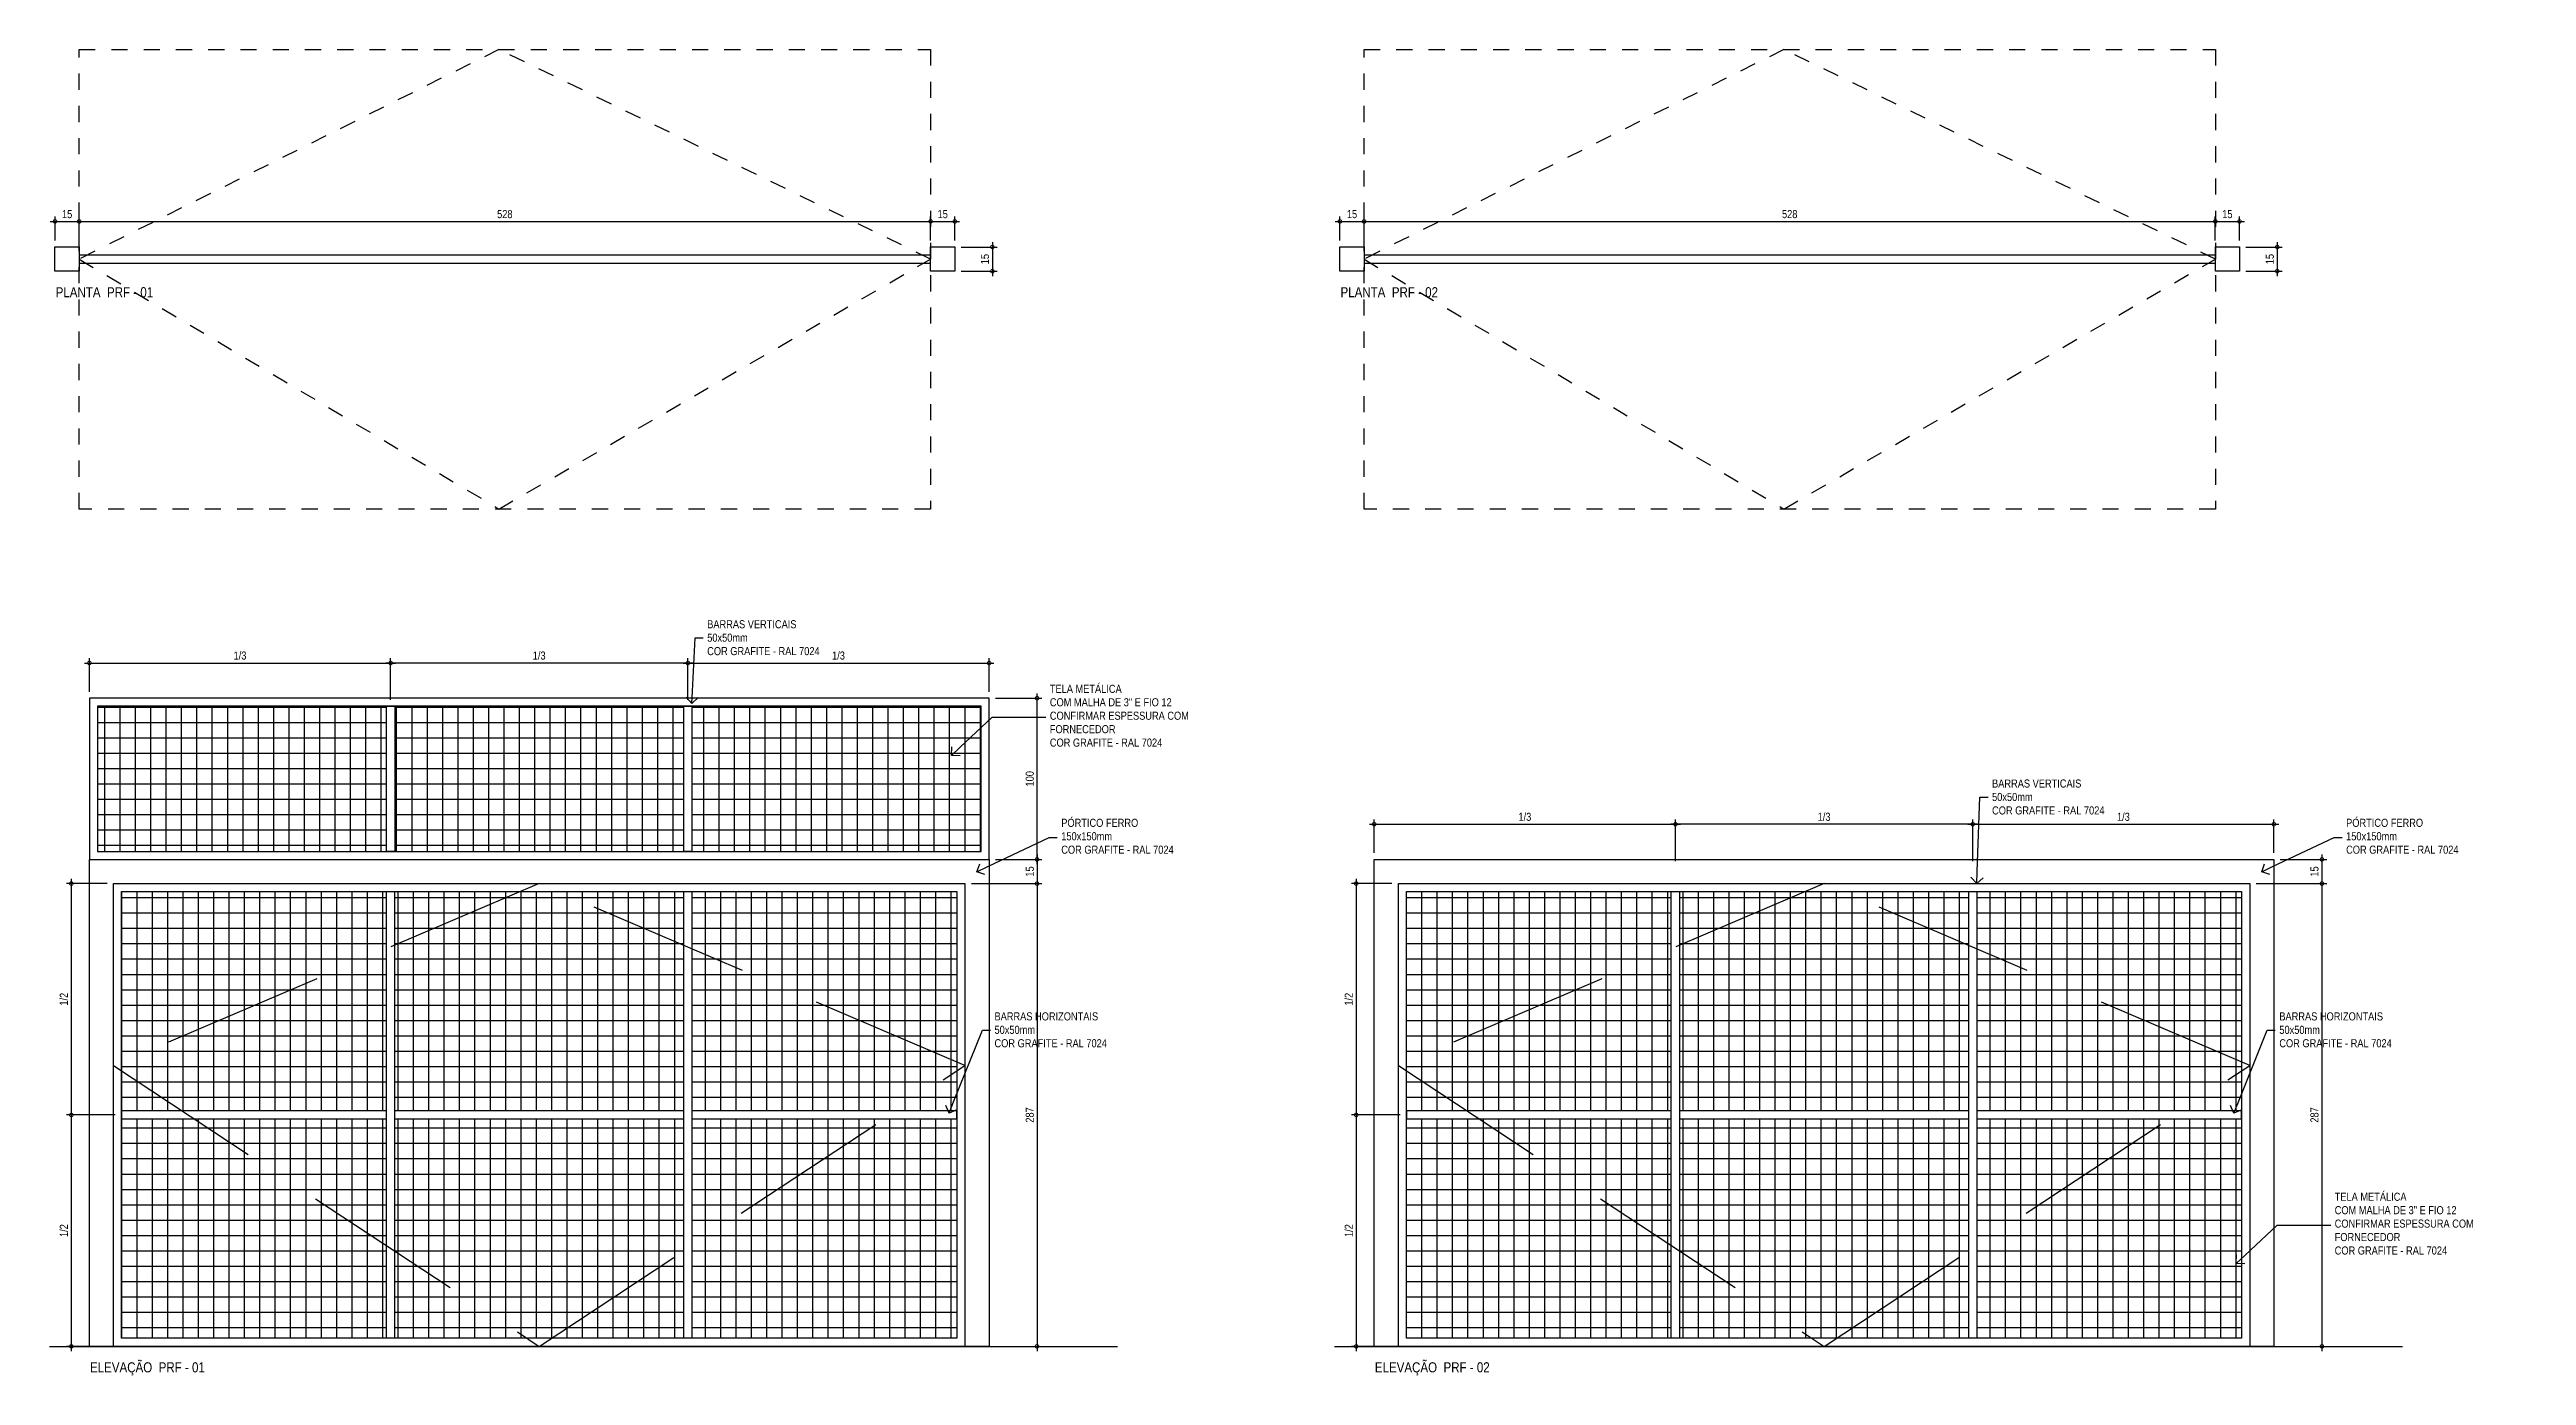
# Model space of a CAD drawing. Header units: metres. Extents: x -0.2 to 45.9, y -54 to 5.7.
# Drawn here: x -0.17 to 15.19, y -16.52 to -8.29 of the extents above; entities that cross this region are included whole.
import ezdxf
from ezdxf import colors
from ezdxf.entities.mleader import LeaderData, LeaderLine
from ezdxf.math import Vec2, Vec3

# ---------------------------------------------------------------- set-up
doc = ezdxf.new("R2010")
doc.units = ezdxf.units.M
doc.header["$PDMODE"] = 35
doc.linetypes.add('DASHEDX2', pattern=[1.5, 1, -0.5])
for name, color, linetype in [('ARQ-AUX', 7, 'Continuous'), ('ARQ-AUX1', 1, 'Continuous'), ('ARQ-AUX2', 2, 'Continuous'), ('ARQ-CAX', 1, 'Continuous'), ('ARQ-DIM', 2, 'Continuous'), ('ARQ-PRJ', 7, 'DASHEDX2'), ('ARQ-SIM', 1, 'Continuous'), ('ARQ-TXT', 2, 'Continuous')]:
    doc.layers.add(name, color=color, linetype=linetype)
doc.styles.add('Adesa', font='ARIALN.TTF')
doc.dimstyles.new('ADESA 1-0025', dxfattribs={"dimtxt": 0.05, "dimasz": 0.045, "dimexe": 0.03, "dimexo": 0.04, "dimgap": 0.02, "dimtad": 1, "dimtoh": 1, "dimdec": 0, "dimlfac": 100, "dimzin": 4, "dimtxsty": 'Adesa', "dimblk": 'DOTSMALL', "dimcen": 1, "dimdle": 0.03, "dimclrd": 1, "dimclre": 1, "dimclrt": 256, "dimazin": 1, "dimtm": 1e-09, "dimtfac": 1, "dimtdec": 0, "dimtix": 1, "dimtmove": 2, "dimatfit": 0, "dimldrblk": 'DOTSMALL', "dimfxl": 0.8, "dimtvp": 2, "dimtolj": 1, "dimtzin": 0, "dimarcsym": 0})

msp = doc.modelspace()

# ---------------------------------------------------------------- texts
at = {"layer": 'ARQ-TXT', "char_height": 0.0625, "width": 0.781554, "attachment_point": 1, "style": 'Adesa'}
for s, insert in [('\\pt0.4375;PLANTA  PRF - 01', (-0.1322, -9.7681, 0)), ('\\pt0.4375;PLANTA  PRF - 02', (7.8346, -9.7681, 0)), ('\\pt0.4375;ELEVAÇÃO  PRF - 01', (0.0808, -16.4358)), ('\\pt0.4375;ELEVAÇÃO  PRF - 02', (8.0477, -16.4358))]:
    msp.add_mtext(s, dxfattribs=dict(at, insert=insert))

# ---------------------------------------------------------------- blocks, each defined once
blk = doc.blocks.new('ARQ-PORTÃO BASCULANTE VEICULOS')
at = {"layer": 'ARQ-AUX1'}
blk.add_lwpolyline([(0.298, 0.133), (5.577, 0.133), (5.577, 0.183), (0.298, 0.183)], close=True, dxfattribs=at)
at = {"layer": 'ARQ-AUX2'}
for points in [[(0.148, 0.233), (0.298, 0.233), (0.298, 0.083), (0.148, 0.083)], [(5.577, 0.233), (5.727, 0.233), (5.727, 0.083), (5.577, 0.083)]]:
    blk.add_lwpolyline(points, close=True, dxfattribs=at)
at = {"layer": 'ARQ-PRJ', "ltscale": 0.1}
for points in [[(5.577, 0.158), (2.974, 1.708), (0.298, 0.158), (2.974, -1.142), (5.577, 0.158)], [(0.298, 1.708), (5.577, 1.708), (5.577, -1.142), (0.298, -1.142)]]:
    blk.add_lwpolyline(points, close=True, dxfattribs=at)
blk = doc.blocks.new('_DotSmall')
at = {"color": 0, "linetype": 'ByBlock', "const_width": 0.5}
blk.add_lwpolyline([(-0.0625, 0, 1), (0.0625, 0, 1)], format="xyb", close=True, dxfattribs=at)
blk = doc.blocks.new('*D97')
at = {"layer": 'ARQ-DIM', "color": 1, "lineweight": -2, "transparency": 16777216}
for p, q in [((-0.166, -9.36), (0.044, -9.36)), ((-0.136, -9.479), (-0.136, -9.33)), ((0.014, -9.479), (0.014, -9.33))]:
    blk.add_line(p, q, dxfattribs=at)
at = {"layer": 'Defpoints', "color": 0, "transparency": 16777216}
for p in [(0.014, -9.36), (-0.136, -9.519, 0), (0.014, -9.519, 0)]:
    blk.add_point(p, dxfattribs=at)
at = {"layer": 'ARQ-DIM', "color": 1, "lineweight": -2, "transparency": 16777216, "xscale": 0.045, "yscale": 0.045, "zscale": 0.045, "rotation": 180}
blk.add_blockref('_DotSmall', (-0.136, -9.36), dxfattribs=at)
at = {"layer": 'ARQ-DIM', "color": 1, "lineweight": -2, "transparency": 16777216, "xscale": 0.045, "yscale": 0.045, "zscale": 0.045}
blk.add_blockref('_DotSmall', (0.014, -9.36), dxfattribs=at)
at = {"layer": 'ARQ-DIM', "transparency": 16777216, "insert": (-0.061, -9.315), "char_height": 0.05, "attachment_point": 5, "style": 'Adesa'}
blk.add_mtext('\\A1;15', dxfattribs=at)
blk = doc.blocks.new('*D98')
at = {"layer": 'ARQ-DIM', "color": 1, "lineweight": -2, "transparency": 16777216}
for p, q in [((-0.016, -9.36), (5.323, -9.36)), ((0.014, -9.479), (0.014, -9.33)), ((5.293, -9.479), (5.293, -9.33))]:
    blk.add_line(p, q, dxfattribs=at)
at = {"layer": 'Defpoints', "color": 0, "transparency": 16777216}
for p in [(5.293, -9.36), (0.014, -9.519), (5.293, -9.519, 0)]:
    blk.add_point(p, dxfattribs=at)
at = {"layer": 'ARQ-DIM', "color": 1, "lineweight": -2, "transparency": 16777216, "xscale": 0.045, "yscale": 0.045, "zscale": 0.045, "rotation": 180}
blk.add_blockref('_DotSmall', (0.014, -9.36), dxfattribs=at)
at = {"layer": 'ARQ-DIM', "color": 1, "lineweight": -2, "transparency": 16777216, "xscale": 0.045, "yscale": 0.045, "zscale": 0.045}
blk.add_blockref('_DotSmall', (5.293, -9.36), dxfattribs=at)
at = {"layer": 'ARQ-DIM', "transparency": 16777216, "insert": (2.653, -9.315), "char_height": 0.05, "attachment_point": 5, "style": 'Adesa'}
blk.add_mtext('\\A1;528', dxfattribs=at)
blk = doc.blocks.new('*D99')
at = {"layer": 'ARQ-DIM', "color": 1, "lineweight": -2, "transparency": 16777216}
for p, q in [((5.263, -9.36), (5.473, -9.36)), ((5.293, -9.479), (5.293, -9.33)), ((5.443, -9.479), (5.443, -9.33))]:
    blk.add_line(p, q, dxfattribs=at)
at = {"layer": 'Defpoints', "color": 0, "transparency": 16777216}
for p in [(5.443, -9.36), (5.293, -9.519, 0), (5.443, -9.519, 0)]:
    blk.add_point(p, dxfattribs=at)
at = {"layer": 'ARQ-DIM', "color": 1, "lineweight": -2, "transparency": 16777216, "xscale": 0.045, "yscale": 0.045, "zscale": 0.045, "rotation": 180}
blk.add_blockref('_DotSmall', (5.293, -9.36), dxfattribs=at)
at = {"layer": 'ARQ-DIM', "color": 1, "lineweight": -2, "transparency": 16777216, "xscale": 0.045, "yscale": 0.045, "zscale": 0.045}
blk.add_blockref('_DotSmall', (5.443, -9.36), dxfattribs=at)
at = {"layer": 'ARQ-DIM', "transparency": 16777216, "insert": (5.368, -9.315), "char_height": 0.05, "attachment_point": 5, "style": 'Adesa'}
blk.add_mtext('\\A1;15', dxfattribs=at)
blk = doc.blocks.new('*D100')
at = {"layer": 'ARQ-DIM', "color": 1, "lineweight": -2, "transparency": 16777216}
for p, q in [((5.483, -9.519), (5.706, -9.519)), ((5.676, -9.489), (5.676, -9.699)), ((5.483, -9.669), (5.706, -9.669))]:
    blk.add_line(p, q, dxfattribs=at)
at = {"layer": 'Defpoints', "color": 0, "transparency": 16777216}
for p in [(5.443, -9.519, 0), (5.443, -9.669, 0), (5.676, -9.669)]:
    blk.add_point(p, dxfattribs=at)
at = {"layer": 'ARQ-DIM', "color": 1, "lineweight": -2, "transparency": 16777216, "xscale": 0.045, "yscale": 0.045, "zscale": 0.045}
for p, rotation in [((5.676, -9.519), 90), ((5.676, -9.669), 270)]:
    blk.add_blockref('_DotSmall', p, dxfattribs=dict(at, rotation=rotation))
at = {"layer": 'ARQ-DIM', "transparency": 16777216, "insert": (5.63, -9.594), "char_height": 0.05, "attachment_point": 5, "rotation": 90, "style": 'Adesa'}
blk.add_mtext('\\A1;15', dxfattribs=at)
blk = doc.blocks.new('*D103')
at = {"layer": 'ARQ-DIM', "color": 1, "lineweight": -2, "transparency": 16777216}
for p, q in [((5.546, -13.467), (5.983, -13.467)), ((5.953, -13.437), (5.953, -16.367)), ((5.696, -16.337), (5.983, -16.337))]:
    blk.add_line(p, q, dxfattribs=at)
at = {"layer": 'Defpoints', "color": 0, "transparency": 16777216}
for p in [(5.506, -13.467), (5.656, -16.337), (5.953, -16.337)]:
    blk.add_point(p, dxfattribs=at)
at = {"layer": 'ARQ-DIM', "color": 1, "lineweight": -2, "transparency": 16777216, "xscale": 0.045, "yscale": 0.045, "zscale": 0.045}
for p, rotation in [((5.953, -13.467), 90), ((5.953, -16.337), 270)]:
    blk.add_blockref('_DotSmall', p, dxfattribs=dict(at, rotation=rotation))
at = {"layer": 'ARQ-DIM', "transparency": 16777216, "insert": (5.908, -14.902), "char_height": 0.05, "attachment_point": 5, "rotation": 90, "style": 'Adesa'}
blk.add_mtext('\\A1;287', dxfattribs=at)
blk = doc.blocks.new('*D104')
at = {"layer": 'ARQ-DIM', "color": 1, "lineweight": -2, "transparency": 16777216}
for p, q in [((5.696, -13.317), (5.983, -13.317)), ((5.953, -13.287), (5.953, -13.497)), ((5.696, -13.467), (5.983, -13.467))]:
    blk.add_line(p, q, dxfattribs=at)
at = {"layer": 'Defpoints', "color": 0, "transparency": 16777216}
for p in [(5.656, -13.317), (5.656, -13.467), (5.953, -13.467)]:
    blk.add_point(p, dxfattribs=at)
at = {"layer": 'ARQ-DIM', "color": 1, "lineweight": -2, "transparency": 16777216, "xscale": 0.045, "yscale": 0.045, "zscale": 0.045}
for p, rotation in [((5.953, -13.317), 90), ((5.953, -13.467), 270)]:
    blk.add_blockref('_DotSmall', p, dxfattribs=dict(at, rotation=rotation))
at = {"layer": 'ARQ-DIM', "transparency": 16777216, "insert": (5.908, -13.392), "char_height": 0.05, "attachment_point": 5, "rotation": 90, "style": 'Adesa'}
blk.add_mtext('\\A1;15', dxfattribs=at)
blk = doc.blocks.new('*D105')
at = {"layer": 'ARQ-DIM', "color": 1, "lineweight": -2, "transparency": 16777216}
for p, q in [((5.696, -12.317), (5.983, -12.317)), ((5.953, -13.347), (5.953, -12.287)), ((5.696, -13.317), (5.983, -13.317))]:
    blk.add_line(p, q, dxfattribs=at)
at = {"layer": 'Defpoints', "color": 0, "transparency": 16777216}
for p in [(5.656, -12.317), (5.953, -12.317), (5.656, -13.317)]:
    blk.add_point(p, dxfattribs=at)
at = {"layer": 'ARQ-DIM', "color": 1, "lineweight": -2, "transparency": 16777216, "xscale": 0.045, "yscale": 0.045, "zscale": 0.045}
for p, rotation in [((5.953, -12.317), 90), ((5.953, -13.317), 270)]:
    blk.add_blockref('_DotSmall', p, dxfattribs=dict(at, rotation=rotation))
at = {"layer": 'ARQ-DIM', "transparency": 16777216, "insert": (5.908, -12.817), "char_height": 0.05, "attachment_point": 5, "rotation": 90, "style": 'Adesa'}
blk.add_mtext('\\A1;100', dxfattribs=at)
blk = doc.blocks.new('_Open90')
at = {"color": 0, "linetype": 'ByBlock', "lineweight": -2}
for p, q in [((0, 0), (-1, 0)), ((-0.5, 0.5), (0, 0)), ((0, 0), (-0.5, -0.5))]:
    blk.add_line(p, q, dxfattribs=at)
blk = doc.blocks.new('*D106')
at = {"layer": 'ARQ-DIM', "color": 1, "lineweight": -2, "transparency": 16777216}
for p, q in [((0.047, -12.099), (1.975, -12.099)), ((0.077, -12.277), (0.077, -12.069)), ((1.945, -12.327), (1.945, -12.069))]:
    blk.add_line(p, q, dxfattribs=at)
at = {"layer": 'Defpoints', "color": 0, "transparency": 16777216}
for p in [(1.945, -12.099), (0.077, -12.317), (1.945, -12.367)]:
    blk.add_point(p, dxfattribs=at)
at = {"layer": 'ARQ-DIM', "color": 1, "lineweight": -2, "transparency": 16777216, "xscale": 0.045, "yscale": 0.045, "zscale": 0.045, "rotation": 180}
blk.add_blockref('_DotSmall', (0.077, -12.099), dxfattribs=at)
at = {"layer": 'ARQ-DIM', "color": 1, "lineweight": -2, "transparency": 16777216, "xscale": 0.045, "yscale": 0.045, "zscale": 0.045}
blk.add_blockref('_DotSmall', (1.945, -12.099), dxfattribs=at)
at = {"layer": 'ARQ-DIM', "transparency": 16777216, "insert": (1.011, -12.053), "char_height": 0.05, "attachment_point": 5, "style": 'Adesa'}
blk.add_mtext('\\A1;1/3', dxfattribs=at)
blk = doc.blocks.new('*D107')
at = {"layer": 'ARQ-DIM', "color": 1, "lineweight": -2, "transparency": 16777216}
for p, q in [((3.818, -12.099), (1.915, -12.099)), ((1.945, -12.327), (1.945, -12.069)), ((3.788, -12.327), (3.788, -12.069))]:
    blk.add_line(p, q, dxfattribs=at)
at = {"layer": 'Defpoints', "color": 0, "transparency": 16777216}
for p in [(1.945, -12.099), (1.945, -12.367), (3.788, -12.367)]:
    blk.add_point(p, dxfattribs=at)
at = {"layer": 'ARQ-DIM', "color": 1, "lineweight": -2, "transparency": 16777216, "xscale": 0.045, "yscale": 0.045, "zscale": 0.045, "rotation": 180}
blk.add_blockref('_DotSmall', (1.945, -12.099), dxfattribs=at)
at = {"layer": 'ARQ-DIM', "color": 1, "lineweight": -2, "transparency": 16777216, "xscale": 0.045, "yscale": 0.045, "zscale": 0.045}
blk.add_blockref('_DotSmall', (3.788, -12.099), dxfattribs=at)
at = {"layer": 'ARQ-DIM', "transparency": 16777216, "insert": (2.866, -12.053), "char_height": 0.05, "attachment_point": 5, "style": 'Adesa'}
blk.add_mtext('\\A1;1/3', dxfattribs=at)
blk = doc.blocks.new('*D108')
at = {"layer": 'ARQ-DIM', "color": 1, "lineweight": -2, "transparency": 16777216}
for p, q in [((3.758, -12.099), (5.686, -12.099)), ((3.788, -12.327), (3.788, -12.069)), ((5.656, -12.277), (5.656, -12.069))]:
    blk.add_line(p, q, dxfattribs=at)
at = {"layer": 'Defpoints', "color": 0, "transparency": 16777216}
for p in [(5.656, -12.099), (3.788, -12.367), (5.656, -12.317)]:
    blk.add_point(p, dxfattribs=at)
at = {"layer": 'ARQ-DIM', "color": 1, "lineweight": -2, "transparency": 16777216, "xscale": 0.045, "yscale": 0.045, "zscale": 0.045, "rotation": 180}
blk.add_blockref('_DotSmall', (3.788, -12.099), dxfattribs=at)
at = {"layer": 'ARQ-DIM', "color": 1, "lineweight": -2, "transparency": 16777216, "xscale": 0.045, "yscale": 0.045, "zscale": 0.045}
blk.add_blockref('_DotSmall', (5.656, -12.099), dxfattribs=at)
at = {"layer": 'ARQ-DIM', "transparency": 16777216, "insert": (4.722, -12.053), "char_height": 0.05, "attachment_point": 5, "style": 'Adesa'}
blk.add_mtext('\\A1;1/3', dxfattribs=at)
blk = doc.blocks.new('*D109')
at = {"layer": 'ARQ-DIM', "color": 1, "lineweight": -2, "transparency": 16777216}
for p, q in [((0.187, -13.467), (-0.065, -13.467)), ((-0.035, -13.437), (-0.035, -14.932)), ((0.237, -14.902), (-0.065, -14.902))]:
    blk.add_line(p, q, dxfattribs=at)
at = {"layer": 'Defpoints', "color": 0, "transparency": 16777216}
for p in [(0.227, -13.467), (-0.035, -14.902), (0.277, -14.902)]:
    blk.add_point(p, dxfattribs=at)
at = {"layer": 'ARQ-DIM', "color": 1, "lineweight": -2, "transparency": 16777216, "xscale": 0.045, "yscale": 0.045, "zscale": 0.045}
for p, rotation in [((-0.035, -13.467), 90), ((-0.035, -14.902), 270)]:
    blk.add_blockref('_DotSmall', p, dxfattribs=dict(at, rotation=rotation))
at = {"layer": 'ARQ-DIM', "transparency": 16777216, "insert": (-0.081, -14.184), "char_height": 0.05, "attachment_point": 5, "rotation": 90, "style": 'Adesa'}
blk.add_mtext('\\A1;1/2', dxfattribs=at)
blk = doc.blocks.new('*D110')
at = {"layer": 'ARQ-DIM', "color": 1, "lineweight": -2, "transparency": 16777216}
for p, q in [((-0.035, -14.872), (-0.035, -16.367)), ((0.237, -14.902), (-0.065, -14.902)), ((0.237, -16.337), (-0.065, -16.337))]:
    blk.add_line(p, q, dxfattribs=at)
at = {"layer": 'Defpoints', "color": 0, "transparency": 16777216}
for p in [(0.277, -14.902), (-0.035, -16.337), (0.277, -16.337)]:
    blk.add_point(p, dxfattribs=at)
at = {"layer": 'ARQ-DIM', "color": 1, "lineweight": -2, "transparency": 16777216, "xscale": 0.045, "yscale": 0.045, "zscale": 0.045}
for p, rotation in [((-0.035, -14.902), 90), ((-0.035, -16.337), 270)]:
    blk.add_blockref('_DotSmall', p, dxfattribs=dict(at, rotation=rotation))
at = {"layer": 'ARQ-DIM', "transparency": 16777216, "insert": (-0.081, -15.619), "char_height": 0.05, "attachment_point": 5, "rotation": 90, "style": 'Adesa'}
blk.add_mtext('\\A1;1/2', dxfattribs=at)
blk = doc.blocks.new('*D115')
at = {"layer": 'ARQ-DIM', "color": 1, "lineweight": -2, "transparency": 16777216}
for p, q in [((7.801, -9.36), (8.011, -9.36)), ((7.831, -9.479), (7.831, -9.33)), ((7.981, -9.479), (7.981, -9.33))]:
    blk.add_line(p, q, dxfattribs=at)
at = {"layer": 'Defpoints', "color": 0, "transparency": 16777216}
for p in [(7.981, -9.36), (7.831, -9.519, 0), (7.981, -9.519, 0)]:
    blk.add_point(p, dxfattribs=at)
at = {"layer": 'ARQ-DIM', "color": 1, "lineweight": -2, "transparency": 16777216, "xscale": 0.045, "yscale": 0.045, "zscale": 0.045, "rotation": 180}
blk.add_blockref('_DotSmall', (7.831, -9.36), dxfattribs=at)
at = {"layer": 'ARQ-DIM', "color": 1, "lineweight": -2, "transparency": 16777216, "xscale": 0.045, "yscale": 0.045, "zscale": 0.045}
blk.add_blockref('_DotSmall', (7.981, -9.36), dxfattribs=at)
at = {"layer": 'ARQ-DIM', "transparency": 16777216, "insert": (7.906, -9.315), "char_height": 0.05, "attachment_point": 5, "style": 'Adesa'}
blk.add_mtext('\\A1;15', dxfattribs=at)
blk = doc.blocks.new('*D114')
at = {"layer": 'ARQ-DIM', "color": 1, "lineweight": -2, "transparency": 16777216}
for p, q in [((7.951, -9.36), (13.289, -9.36)), ((7.981, -9.479), (7.981, -9.33)), ((13.259, -9.479), (13.259, -9.33))]:
    blk.add_line(p, q, dxfattribs=at)
at = {"layer": 'Defpoints', "color": 0, "transparency": 16777216}
for p in [(13.259, -9.36), (7.981, -9.519), (13.259, -9.519, 0)]:
    blk.add_point(p, dxfattribs=at)
at = {"layer": 'ARQ-DIM', "color": 1, "lineweight": -2, "transparency": 16777216, "xscale": 0.045, "yscale": 0.045, "zscale": 0.045, "rotation": 180}
blk.add_blockref('_DotSmall', (7.981, -9.36), dxfattribs=at)
at = {"layer": 'ARQ-DIM', "color": 1, "lineweight": -2, "transparency": 16777216, "xscale": 0.045, "yscale": 0.045, "zscale": 0.045}
blk.add_blockref('_DotSmall', (13.259, -9.36), dxfattribs=at)
at = {"layer": 'ARQ-DIM', "transparency": 16777216, "insert": (10.62, -9.315), "char_height": 0.05, "attachment_point": 5, "style": 'Adesa'}
blk.add_mtext('\\A1;528', dxfattribs=at)
blk = doc.blocks.new('*D116')
at = {"layer": 'ARQ-DIM', "color": 1, "lineweight": -2, "transparency": 16777216}
for p, q in [((13.229, -9.36), (13.439, -9.36)), ((13.259, -9.479), (13.259, -9.33)), ((13.409, -9.479), (13.409, -9.33))]:
    blk.add_line(p, q, dxfattribs=at)
at = {"layer": 'Defpoints', "color": 0, "transparency": 16777216}
for p in [(13.409, -9.36), (13.259, -9.519, 0), (13.409, -9.519, 0)]:
    blk.add_point(p, dxfattribs=at)
at = {"layer": 'ARQ-DIM', "color": 1, "lineweight": -2, "transparency": 16777216, "xscale": 0.045, "yscale": 0.045, "zscale": 0.045, "rotation": 180}
blk.add_blockref('_DotSmall', (13.259, -9.36), dxfattribs=at)
at = {"layer": 'ARQ-DIM', "color": 1, "lineweight": -2, "transparency": 16777216, "xscale": 0.045, "yscale": 0.045, "zscale": 0.045}
blk.add_blockref('_DotSmall', (13.409, -9.36), dxfattribs=at)
at = {"layer": 'ARQ-DIM', "transparency": 16777216, "insert": (13.334, -9.315), "char_height": 0.05, "attachment_point": 5, "style": 'Adesa'}
blk.add_mtext('\\A1;15', dxfattribs=at)
blk = doc.blocks.new('*D117')
at = {"layer": 'ARQ-DIM', "color": 1, "lineweight": -2, "transparency": 16777216}
for p, q in [((13.449, -9.519), (13.673, -9.519)), ((13.643, -9.489), (13.643, -9.699)), ((13.449, -9.669), (13.673, -9.669))]:
    blk.add_line(p, q, dxfattribs=at)
at = {"layer": 'Defpoints', "color": 0, "transparency": 16777216}
for p in [(13.409, -9.519, 0), (13.409, -9.669, 0), (13.643, -9.669)]:
    blk.add_point(p, dxfattribs=at)
at = {"layer": 'ARQ-DIM', "color": 1, "lineweight": -2, "transparency": 16777216, "xscale": 0.045, "yscale": 0.045, "zscale": 0.045}
for p, rotation in [((13.643, -9.519), 90), ((13.643, -9.669), 270)]:
    blk.add_blockref('_DotSmall', p, dxfattribs=dict(at, rotation=rotation))
at = {"layer": 'ARQ-DIM', "transparency": 16777216, "insert": (13.597, -9.594), "char_height": 0.05, "attachment_point": 5, "rotation": 90, "style": 'Adesa'}
blk.add_mtext('\\A1;15', dxfattribs=at)
blk = doc.blocks.new('*D118')
at = {"layer": 'ARQ-DIM', "color": 1, "lineweight": -2, "transparency": 16777216}
for p, q in [((13.512, -13.467), (13.95, -13.467)), ((13.92, -13.437), (13.92, -16.367)), ((13.662, -16.337), (13.95, -16.337))]:
    blk.add_line(p, q, dxfattribs=at)
at = {"layer": 'Defpoints', "color": 0, "transparency": 16777216}
for p in [(13.472, -13.467), (13.622, -16.337), (13.92, -16.337)]:
    blk.add_point(p, dxfattribs=at)
at = {"layer": 'ARQ-DIM', "color": 1, "lineweight": -2, "transparency": 16777216, "xscale": 0.045, "yscale": 0.045, "zscale": 0.045}
for p, rotation in [((13.92, -13.467), 90), ((13.92, -16.337), 270)]:
    blk.add_blockref('_DotSmall', p, dxfattribs=dict(at, rotation=rotation))
at = {"layer": 'ARQ-DIM', "transparency": 16777216, "insert": (13.874, -14.902), "char_height": 0.05, "attachment_point": 5, "rotation": 90, "style": 'Adesa'}
blk.add_mtext('\\A1;287', dxfattribs=at)
blk = doc.blocks.new('*D119')
at = {"layer": 'ARQ-DIM', "color": 1, "lineweight": -2, "transparency": 16777216}
for p, q in [((13.662, -13.317), (13.95, -13.317)), ((13.92, -13.287), (13.92, -13.497)), ((13.662, -13.467), (13.95, -13.467))]:
    blk.add_line(p, q, dxfattribs=at)
at = {"layer": 'Defpoints', "color": 0, "transparency": 16777216}
for p in [(13.622, -13.317), (13.622, -13.467), (13.92, -13.467)]:
    blk.add_point(p, dxfattribs=at)
at = {"layer": 'ARQ-DIM', "color": 1, "lineweight": -2, "transparency": 16777216, "xscale": 0.045, "yscale": 0.045, "zscale": 0.045}
for p, rotation in [((13.92, -13.317), 90), ((13.92, -13.467), 270)]:
    blk.add_blockref('_DotSmall', p, dxfattribs=dict(at, rotation=rotation))
at = {"layer": 'ARQ-DIM', "transparency": 16777216, "insert": (13.874, -13.392), "char_height": 0.05, "attachment_point": 5, "rotation": 90, "style": 'Adesa'}
blk.add_mtext('\\A1;15', dxfattribs=at)
blk = doc.blocks.new('*D120')
at = {"layer": 'ARQ-DIM', "color": 1, "lineweight": -2, "transparency": 16777216}
for p, q in [((8.014, -13.099), (9.942, -13.099)), ((8.044, -13.277), (8.044, -13.069)), ((9.912, -13.327), (9.912, -13.069))]:
    blk.add_line(p, q, dxfattribs=at)
at = {"layer": 'Defpoints', "color": 0, "transparency": 16777216}
for p in [(9.912, -13.099), (8.044, -13.317), (9.912, -13.367)]:
    blk.add_point(p, dxfattribs=at)
at = {"layer": 'ARQ-DIM', "color": 1, "lineweight": -2, "transparency": 16777216, "xscale": 0.045, "yscale": 0.045, "zscale": 0.045, "rotation": 180}
blk.add_blockref('_DotSmall', (8.044, -13.099), dxfattribs=at)
at = {"layer": 'ARQ-DIM', "color": 1, "lineweight": -2, "transparency": 16777216, "xscale": 0.045, "yscale": 0.045, "zscale": 0.045}
blk.add_blockref('_DotSmall', (9.912, -13.099), dxfattribs=at)
at = {"layer": 'ARQ-DIM', "transparency": 16777216, "insert": (8.978, -13.053), "char_height": 0.05, "attachment_point": 5, "style": 'Adesa'}
blk.add_mtext('\\A1;1/3', dxfattribs=at)
blk = doc.blocks.new('*D112')
at = {"layer": 'ARQ-DIM', "color": 1, "lineweight": -2, "transparency": 16777216}
for p, q in [((11.785, -13.099), (9.882, -13.099)), ((9.912, -13.327), (9.912, -13.069)), ((11.755, -13.327), (11.755, -13.069))]:
    blk.add_line(p, q, dxfattribs=at)
at = {"layer": 'Defpoints', "color": 0, "transparency": 16777216}
for p in [(9.912, -13.099), (9.912, -13.367), (11.755, -13.367)]:
    blk.add_point(p, dxfattribs=at)
at = {"layer": 'ARQ-DIM', "color": 1, "lineweight": -2, "transparency": 16777216, "xscale": 0.045, "yscale": 0.045, "zscale": 0.045, "rotation": 180}
blk.add_blockref('_DotSmall', (9.912, -13.099), dxfattribs=at)
at = {"layer": 'ARQ-DIM', "color": 1, "lineweight": -2, "transparency": 16777216, "xscale": 0.045, "yscale": 0.045, "zscale": 0.045}
blk.add_blockref('_DotSmall', (11.755, -13.099), dxfattribs=at)
at = {"layer": 'ARQ-DIM', "transparency": 16777216, "insert": (10.833, -13.053), "char_height": 0.05, "attachment_point": 5, "style": 'Adesa'}
blk.add_mtext('\\A1;1/3', dxfattribs=at)
blk = doc.blocks.new('*D113')
at = {"layer": 'ARQ-DIM', "color": 1, "lineweight": -2, "transparency": 16777216}
for p, q in [((11.725, -13.099), (13.652, -13.099)), ((11.755, -13.327), (11.755, -13.069)), ((13.622, -13.277), (13.622, -13.069))]:
    blk.add_line(p, q, dxfattribs=at)
at = {"layer": 'Defpoints', "color": 0, "transparency": 16777216}
for p in [(13.622, -13.099), (13.622, -13.317), (11.755, -13.367)]:
    blk.add_point(p, dxfattribs=at)
at = {"layer": 'ARQ-DIM', "color": 1, "lineweight": -2, "transparency": 16777216, "xscale": 0.045, "yscale": 0.045, "zscale": 0.045, "rotation": 180}
blk.add_blockref('_DotSmall', (11.755, -13.099), dxfattribs=at)
at = {"layer": 'ARQ-DIM', "color": 1, "lineweight": -2, "transparency": 16777216, "xscale": 0.045, "yscale": 0.045, "zscale": 0.045}
blk.add_blockref('_DotSmall', (13.622, -13.099), dxfattribs=at)
at = {"layer": 'ARQ-DIM', "transparency": 16777216, "insert": (12.689, -13.053), "char_height": 0.05, "attachment_point": 5, "style": 'Adesa'}
blk.add_mtext('\\A1;1/3', dxfattribs=at)
blk = doc.blocks.new('*D121')
at = {"layer": 'ARQ-DIM', "color": 1, "lineweight": -2, "transparency": 16777216}
for p, q in [((8.154, -13.467), (7.902, -13.467)), ((7.932, -13.437), (7.932, -14.932)), ((8.204, -14.902), (7.902, -14.902))]:
    blk.add_line(p, q, dxfattribs=at)
at = {"layer": 'Defpoints', "color": 0, "transparency": 16777216}
for p in [(8.194, -13.467), (7.932, -14.902), (8.244, -14.902)]:
    blk.add_point(p, dxfattribs=at)
at = {"layer": 'ARQ-DIM', "color": 1, "lineweight": -2, "transparency": 16777216, "xscale": 0.045, "yscale": 0.045, "zscale": 0.045}
for p, rotation in [((7.932, -13.467), 90), ((7.932, -14.902), 270)]:
    blk.add_blockref('_DotSmall', p, dxfattribs=dict(at, rotation=rotation))
at = {"layer": 'ARQ-DIM', "transparency": 16777216, "insert": (7.886, -14.184), "char_height": 0.05, "attachment_point": 5, "rotation": 90, "style": 'Adesa'}
blk.add_mtext('\\A1;1/2', dxfattribs=at)
blk = doc.blocks.new('*D122')
at = {"layer": 'ARQ-DIM', "color": 1, "lineweight": -2, "transparency": 16777216}
for p, q in [((7.932, -14.872), (7.932, -16.367)), ((8.204, -14.902), (7.902, -14.902)), ((8.204, -16.337), (7.902, -16.337))]:
    blk.add_line(p, q, dxfattribs=at)
at = {"layer": 'Defpoints', "color": 0, "transparency": 16777216}
for p in [(8.244, -14.902), (7.932, -16.337), (8.244, -16.337)]:
    blk.add_point(p, dxfattribs=at)
at = {"layer": 'ARQ-DIM', "color": 1, "lineweight": -2, "transparency": 16777216, "xscale": 0.045, "yscale": 0.045, "zscale": 0.045}
for p, rotation in [((7.932, -14.902), 90), ((7.932, -16.337), 270)]:
    blk.add_blockref('_DotSmall', p, dxfattribs=dict(at, rotation=rotation))
at = {"layer": 'ARQ-DIM', "transparency": 16777216, "insert": (7.886, -15.619), "char_height": 0.05, "attachment_point": 5, "rotation": 90, "style": 'Adesa'}
blk.add_mtext('\\A1;1/2', dxfattribs=at)

# ---------------------------------------------------------------- dimensions: what is measured, and where the dimension line sits
at = {"layer": 'ARQ-DIM'}
for base, p1, p2, picture, middle in [((0.0141, -9.3602), (-0.1359, -9.5191, 0), (0.0141, -9.5191, 0), '*D97', (-0.0609, -9.3147)), ((5.2925, -9.3602), (0.0141, -9.5191), (5.2925, -9.5191, 0), '*D98', (2.6533, -9.3147)), ((5.4425, -9.3602), (5.2925, -9.5191, 0), (5.4425, -9.5191, 0), '*D99', (5.3675, -9.3147)), ((7.981, -9.3602), (7.831, -9.5191, 0), (7.981, -9.5191, 0), '*D115', (7.906, -9.3147)), ((13.2594, -9.3602), (7.981, -9.5191), (13.2594, -9.5191, 0), '*D114', (10.6202, -9.3147)), ((13.4094, -9.3602), (13.2594, -9.5191, 0), (13.4094, -9.5191, 0), '*D116', (13.3344, -9.3147))]:
    dim = msp.add_linear_dim(base=base, p1=p1, p2=p2, dimstyle='ADESA 1-0025', dxfattribs=at)
    dim.commit()
    dim.dimension.update_dxf_attribs({"geometry": picture, "text_midpoint": middle})
for base, p1, p2, picture, middle in [((5.6759, -9.6691), (5.4425, -9.5191, 0), (5.4425, -9.6691, 0), '*D100', (5.6304, -9.5941)), ((13.6428, -9.6691), (13.4094, -9.5191, 0), (13.4094, -9.6691, 0), '*D117', (13.5973, -9.5941)), ((5.9531, -12.317), (5.6556, -13.3169), (5.6556, -12.317), '*D105', (5.9076, -12.8169)), ((5.9531, -13.4669), (5.6556, -13.3169), (5.6556, -13.4669), '*D104', (5.9076, -13.3919)), ((13.92, -13.4669), (13.6225, -13.3169), (13.6225, -13.4669), '*D119', (13.8744, -13.3919)), ((5.9531, -16.3369), (5.5056, -13.4669), (5.6556, -16.3369), '*D103', (5.9076, -14.9019)), ((13.92, -16.3369), (13.4724, -13.4669), (13.6225, -16.3369), '*D118', (13.8744, -14.9019))]:
    dim = msp.add_linear_dim(base=base, p1=p1, p2=p2, angle=90, dimstyle='ADESA 1-0025', dxfattribs=at)
    dim.commit()
    dim.dimension.update_dxf_attribs({"geometry": picture, "text_midpoint": middle})
for base, p1, p2, picture, middle in [((1.945, -12.0988), (0.0772, -12.317), (1.945, -12.367), '*D106', (1.0111, -12.0529)), ((9.9118, -13.0987), (8.044, -13.3169), (9.9118, -13.3669), '*D120', (8.9779, -13.0529))]:
    dim = msp.add_linear_dim(base=base, p1=p1, p2=p2, text='1/3', dimstyle='ADESA 1-0025', dxfattribs=at)
    dim.commit()
    dim.dimension.update_dxf_attribs({"geometry": picture, "text_midpoint": middle})
for base, p1, p2, angle, text, picture, middle in [((1.945, -12.0988), (3.7878, -12.367), (1.945, -12.367), 180, '1/3', '*D107', (2.8664, -12.0529)), ((5.6556, -12.0988), (3.7878, -12.367), (5.6556, -12.317), 0, '1/3', '*D108', (4.7217, -12.0529)), ((9.9118, -13.0987), (11.7547, -13.3669), (9.9118, -13.3669), 180, '1/3', '*D112', (10.8333, -13.0529)), ((13.6225, -13.0987), (11.7547, -13.3669), (13.6225, -13.3169), 0, '1/3', '*D113', (12.6886, -13.0529)), ((-0.0352, -14.9019), (0.2272, -13.4669), (0.2772, -14.9019), 90, '1/2', '*D109', (-0.0811, -14.1844)), ((7.9316, -14.9019), (8.194, -13.4669), (8.244, -14.9019), 90, '1/2', '*D121', (7.8858, -14.1844)), ((-0.0352, -16.3369), (0.2772, -14.9019), (0.2772, -16.3369), 90, '1/2', '*D110', (-0.0811, -15.6194)), ((7.9316, -16.3369), (8.244, -14.9019), (8.244, -16.3369), 90, '1/2', '*D122', (7.8858, -15.6194))]:
    dim = msp.add_linear_dim(base=base, p1=p1, p2=p2, angle=angle, text=text, dimstyle='ADESA 1-0025', dxfattribs=at)
    dim.commit()
    dim.dimension.update_dxf_attribs({"geometry": picture, "text_midpoint": middle})

# ---------------------------------------------------------------- hatches: boundary and pattern name
at = {"layer": 'ARQ-AUX'}
h = msp.add_hatch(dxfattribs=at)
h.set_pattern_fill('NET', scale=0.03)
h.set_pattern_definition([(0, (0.07717, -15.80092), (0, 0.09525), []), (90, (0.07717, -15.80092), (-0.09525, 6e-18), [])])
h.paths.add_polyline_path([(1.92, -13.2669), (1.92, -12.367), (0.1272, -12.367), (0.1272, -13.2669)], flags=17)
h.paths.add_polyline_path([(3.7628, -13.2669), (3.7628, -12.367), (1.97, -12.367), (1.97, -13.2669)], flags=17)
h.paths.add_polyline_path([(5.6056, -13.2669), (5.6056, -12.367), (3.8128, -12.367), (3.8128, -13.2669)])
h = msp.add_hatch(dxfattribs=at)
h.set_pattern_fill('NET', scale=0.03)
h.set_pattern_definition([(0, (0.27717, -13.64891), (0, 0.09525), []), (90, (0.27717, -13.64891), (-0.09525, 6e-18), [])])
h.paths.add_polyline_path([(1.919, -14.8769), (1.919, -13.5169), (0.2772, -13.5169), (0.2772, -14.8769)])
h.paths.add_polyline_path([(0.2772, -14.9269), (0.2772, -16.2869), (1.919, -16.2869), (1.919, -14.9269)])
h.paths.add_polyline_path([(1.969, -14.9269), (1.969, -16.2869), (3.7628, -16.2869), (3.7628, -14.9269)])
h.paths.add_polyline_path([(3.7628, -14.8769), (3.7628, -13.5169), (1.969, -13.5169), (1.969, -14.8769)])
h.paths.add_polyline_path([(3.8128, -14.8769), (5.4556, -14.8769), (5.4556, -13.5169), (3.8128, -13.5169)])
h.paths.add_polyline_path([(3.8128, -16.2869), (5.4556, -16.2869), (5.4556, -14.9269), (3.8128, -14.9269)])
h = msp.add_hatch(dxfattribs=at)
h.set_pattern_fill('NET', scale=0.03)
h.set_pattern_definition([(0, (8.24403, -13.64891), (0, 0.09525), []), (90, (8.24403, -13.64891), (-0.09525, 6e-18), [])])
h.paths.add_polyline_path([(9.8858, -14.8769), (9.8858, -13.5169), (8.244, -13.5169), (8.244, -14.8769)])
h.paths.add_polyline_path([(8.244, -14.9269), (8.244, -16.2869), (9.8858, -16.2869), (9.8858, -14.9269)])
h.paths.add_polyline_path([(9.9358, -14.9269), (9.9358, -16.2869), (11.7297, -16.2869), (11.7297, -14.9269)])
h.paths.add_polyline_path([(11.7297, -14.8769), (11.7297, -13.5169), (9.9358, -13.5169), (9.9358, -14.8769)])
h.paths.add_polyline_path([(11.7797, -14.8769), (13.4224, -14.8769), (13.4224, -13.5169), (11.7797, -13.5169)])
h.paths.add_polyline_path([(11.7797, -16.2869), (13.4224, -16.2869), (13.4224, -14.9269), (11.7797, -14.9269)])

# ---------------------------------------------------------------- linework, layer by layer
for points in [[(0.0772, -16.3369), (0.2272, -16.3369)], [(8.044, -16.3369), (8.194, -16.3369)]]:
    msp.add_lwpolyline(points)
for points in [[(0.0772, -16.3369), (0.0772, -13.3169), (5.6556, -13.3169), (5.6556, -16.3369)], [(8.044, -16.3369), (8.044, -13.3169), (13.6224, -13.3169), (13.6224, -16.3369)], [(0.2272, -16.3369), (0.2272, -13.4669), (5.5056, -13.4669), (5.5056, -16.3369)], [(8.194, -16.3369), (8.194, -13.4669), (13.4724, -13.4669), (13.4724, -16.3369)]]:
    msp.add_lwpolyline(points, dxfattribs=at)
at = {"layer": 'ARQ-AUX2'}
for points in [[(-0.17, -16.3369), (6.4523, -16.3369)], [(7.7968, -16.3369), (14.4192, -16.3369)]]:
    msp.add_lwpolyline(points, dxfattribs=at)
at = {"layer": 'ARQ-CAX'}
for points in [[(0.0772, -13.3169), (5.6556, -13.3169), (5.6556, -12.317), (0.0772, -12.317)], [(0.1272, -13.2669), (5.6056, -13.2669), (5.6056, -12.367), (0.1272, -12.367)], [(1.92, -12.367), (1.97, -12.367), (1.97, -13.2669), (1.92, -13.2669)], [(3.7628, -12.367), (3.8128, -12.367), (3.8128, -13.2669), (3.7628, -13.2669)], [(0.0772, -13.3169), (5.6556, -13.3169), (5.6556, -16.3369), (0.0772, -16.3369)], [(8.044, -13.3169), (13.6224, -13.3169), (13.6224, -16.3369), (8.044, -16.3369)], [(0.2272, -13.4669), (5.5056, -13.4669), (5.5056, -16.3369), (0.2272, -16.3369)], [(8.194, -13.4669), (13.4724, -13.4669), (13.4724, -16.3369), (8.194, -16.3369)], [(0.2772, -13.5169), (5.4556, -13.5169), (5.4556, -16.2869), (0.2772, -16.2869)], [(1.919, -13.5169), (1.969, -13.5169), (1.969, -16.2869), (1.919, -16.2869)], [(3.7628, -13.5169), (3.8128, -13.5169), (3.8128, -16.2869), (3.7628, -16.2869)], [(8.244, -13.5169), (13.4224, -13.5169), (13.4224, -16.2869), (8.244, -16.2869)], [(9.8858, -13.5169), (9.9358, -13.5169), (9.9358, -16.2869), (9.8858, -16.2869)], [(11.7297, -13.5169), (11.7797, -13.5169), (11.7797, -16.2869), (11.7297, -16.2869)], [(0.2772, -14.9269), (1.919, -14.9269), (1.919, -14.8769), (0.2772, -14.8769)], [(1.969, -14.9269), (3.7628, -14.9269), (3.7628, -14.8769), (1.969, -14.8769)], [(3.8128, -14.9269), (5.4556, -14.9269), (5.4556, -14.8769), (3.8128, -14.8769)], [(8.244, -14.9269), (9.8858, -14.9269), (9.8858, -14.8769), (8.244, -14.8769)], [(9.9358, -14.9269), (11.7297, -14.9269), (11.7297, -14.8769), (9.9358, -14.8769)], [(11.7797, -14.9269), (13.4224, -14.9269), (13.4224, -14.8769), (11.7797, -14.8769)]]:
    msp.add_lwpolyline(points, close=True, dxfattribs=at)
at = {"layer": 'ARQ-PRJ'}
for points in [[(2.8664, -13.4669), (0.2272, -14.5959), (2.8664, -16.3369), (5.5056, -14.5959)], [(10.8332, -13.4669), (8.194, -14.5959), (10.8332, -16.3369), (13.4724, -14.5959)]]:
    msp.add_lwpolyline(points, close=True, dxfattribs=at)

# ---------------------------------------------------------------- block references
at = {"layer": 'ARQ-AUX2', "rotation": 180}
for p in [(5.5908, -9.4358, 0), (13.5577, -9.4358, 0)]:
    msp.add_blockref('ARQ-PORTÃO BASCULANTE VEICULOS', p, dxfattribs=at)

msp.set_redraw_order([(e.dxf.handle, doc.entitydb.next_handle()) for e in msp.query("TEXT MTEXT ATTDEF DIMENSION ARC_DIMENSION")])  # texts and dimensions are drawn at this point

# ---------------------------------------------------------------- leaders
at = {"layer": 'ARQ-SIM'}
ml = msp.add_multileader_mtext('Standard', dxfattribs=at)
ml.set_content('BARRAS VERTICAIS\\P50x50mm\\PCOR GRAFITE - RAL 7024', color=2, style='Adesa')
ml.set_leader_properties(color=256)
ml.set_arrow_properties(name='OPEN90')
ml.build(insert=Vec2(0, 0))
ml.multileader.update_dxf_attribs({"text_left_attachment_type": 2, "text_right_attachment_type": 2, "dogleg_length": 0.2, "arrow_head_size": 0.075})
ctx = ml.context
ctx.base_point, ctx.char_height, ctx.arrow_head_size, ctx.landing_gap_size, ctx.plane_origin = Vec3(3.8829, -11.9431), 0.05, 0.075, 0.025, Vec3(4.3276, -12.4477)
ctx.left_attachment, ctx.right_attachment = 2, 2
notes = []
notes.append((ctx, [(0, (1, 1, 0), (3.8329, -11.9431), (1, 0), 0.05, [(0, [(3.8128, -12.3492)], 0, [])])]))
ctx.mtext.insert, ctx.mtext.flow_direction = Vec3(3.9079, -11.8334), 5
ml = msp.add_multileader_mtext('Standard', dxfattribs=at)
ml.set_content('TELA METÁLICA \\PCOM MALHA DE 3" E FIO 12\\PCONFIRMAR ESPESSURA COM FORNECEDOR\\PCOR GRAFITE - RAL 7024', color=2, style='Adesa')
ml.set_leader_properties(color=256)
ml.set_arrow_properties(name='OPEN90')
ml.build(insert=Vec2(0, 0))
ml.multileader.update_dxf_attribs({"text_left_attachment_type": 2, "text_right_attachment_type": 2, "dogleg_length": 0.2, "arrow_head_size": 0.075})
ctx = ml.context
ctx.base_point, ctx.char_height, ctx.arrow_head_size, ctx.landing_gap_size, ctx.plane_origin = Vec3(6.0075, -12.4344), 0.05, 0.075, 0.025, Vec3(6.5729, -12.8321)
ctx.left_attachment, ctx.right_attachment = 2, 2
notes.append((ctx, [(1, (1, 1, 0), (5.6751, -12.4344), (1, 0), 0.3324, [(0, [(5.4224, -12.6728)], 0, [])])]))
ctx.mtext.insert, ctx.mtext.width, ctx.mtext.flow_direction = Vec3(6.0325, -12.2341), 1.189009, 5
ml = msp.add_multileader_mtext('Standard', dxfattribs=at)
ml.set_content('BARRAS VERTICAIS\\P50x50mm\\PCOR GRAFITE - RAL 7024', color=2, style='Adesa')
ml.set_leader_properties(color=256)
ml.set_arrow_properties(name='OPEN90')
ml.build(insert=Vec2(0, 0))
ml.multileader.update_dxf_attribs({"text_left_attachment_type": 2, "text_right_attachment_type": 2, "dogleg_length": 0.2, "arrow_head_size": 0.075})
ctx = ml.context
ctx.base_point, ctx.char_height, ctx.arrow_head_size, ctx.landing_gap_size, ctx.plane_origin = Vec3(11.8498, -12.9311), 0.05, 0.075, 0.025, Vec3(12.2945, -13.4357)
ctx.left_attachment, ctx.right_attachment = 2, 2
notes.append((ctx, [(0, (1, 1, 0), (11.7998, -12.9311), (1, 0), 0.05, [(0, [(11.7797, -13.4669)], 0, [])])]))
ctx.mtext.insert, ctx.mtext.flow_direction = Vec3(11.8748, -12.8214), 5
ml = msp.add_multileader_mtext('Standard', dxfattribs=at)
ml.set_content('PÓRTICO FERRO \\P150x150mm\\PCOR GRAFITE - RAL 7024', color=2, style='Adesa')
ml.set_leader_properties(color=256)
ml.set_arrow_properties(name='OPEN90')
ml.build(insert=Vec2(0, 0))
ml.multileader.update_dxf_attribs({"text_left_attachment_type": 2, "text_right_attachment_type": 2, "dogleg_length": 0.2, "arrow_head_size": 0.075})
ctx = ml.context
ctx.base_point, ctx.char_height, ctx.arrow_head_size, ctx.landing_gap_size, ctx.plane_origin = Vec3(6.0783, -13.1808), 0.05, 0.075, 0.025, Vec3(6.2967, -13.4922)
ctx.left_attachment, ctx.right_attachment = 2, 2
notes.append((ctx, [(0, (1, 1, 0), (6.0283, -13.1808), (1, 0), 0.05, [(0, [(5.5798, -13.3937)], 0, [])])]))
ctx.mtext.insert, ctx.mtext.flow_direction = Vec3(6.1033, -13.065), 5
ml = msp.add_multileader_mtext('Standard', dxfattribs=at)
ml.set_content('PÓRTICO FERRO \\P150x150mm\\PCOR GRAFITE - RAL 7024', color=2, style='Adesa')
ml.set_leader_properties(color=256)
ml.set_arrow_properties(name='OPEN90')
ml.build(insert=Vec2(0, 0))
ml.multileader.update_dxf_attribs({"text_left_attachment_type": 2, "text_right_attachment_type": 2, "dogleg_length": 0.2, "arrow_head_size": 0.075})
ctx = ml.context
ctx.base_point, ctx.char_height, ctx.arrow_head_size, ctx.landing_gap_size, ctx.plane_origin = Vec3(14.0451, -13.1808), 0.05, 0.075, 0.025, Vec3(14.2635, -13.4922)
ctx.left_attachment, ctx.right_attachment = 2, 2
notes.append((ctx, [(0, (1, 1, 0), (13.9951, -13.1808), (1, 0), 0.05, [(0, [(13.5467, -13.3937)], 0, [])])]))
ctx.mtext.insert, ctx.mtext.flow_direction = Vec3(14.0701, -13.065), 5
ml = msp.add_multileader_mtext('Standard', dxfattribs=at)
ml.set_content('BARRAS HORIZONTAIS\\P50x50mm\\PCOR GRAFITE - RAL 7024', color=2, style='Adesa')
ml.set_leader_properties(color=256)
ml.set_arrow_properties(name='OPEN90')
ml.build(insert=Vec2(0, 0))
ml.multileader.update_dxf_attribs({"text_left_attachment_type": 2, "text_right_attachment_type": 2, "dogleg_length": 0.2, "arrow_head_size": 0.075})
ctx = ml.context
ctx.base_point, ctx.char_height, ctx.arrow_head_size, ctx.landing_gap_size, ctx.plane_origin = Vec3(5.6643, -14.3753), 0.05, 0.075, 0.025, Vec3(5.9222, -14.9895)
ctx.left_attachment, ctx.right_attachment = 2, 2
notes.append((ctx, [(0, (1, 1, 0), (5.6143, -14.3753), (1, 0), 0.05, [(0, [(5.4074, -14.891)], 0, [])])]))
ctx.mtext.insert, ctx.mtext.flow_direction = Vec3(5.6893, -14.2655), 5
ml = msp.add_multileader_mtext('Standard', dxfattribs=at)
ml.set_content('BARRAS HORIZONTAIS\\P50x50mm\\PCOR GRAFITE - RAL 7024', color=2, style='Adesa')
ml.set_leader_properties(color=256)
ml.set_arrow_properties(name='OPEN90')
ml.build(insert=Vec2(0, 0))
ml.multileader.update_dxf_attribs({"text_left_attachment_type": 2, "text_right_attachment_type": 2, "dogleg_length": 0.2, "arrow_head_size": 0.075})
ctx = ml.context
ctx.base_point, ctx.char_height, ctx.arrow_head_size, ctx.landing_gap_size, ctx.plane_origin = Vec3(13.6311, -14.3753), 0.05, 0.075, 0.025, Vec3(13.8891, -14.9895)
ctx.left_attachment, ctx.right_attachment = 2, 2
notes.append((ctx, [(0, (1, 1, 0), (13.5811, -14.3753), (1, 0), 0.05, [(0, [(13.3742, -14.891)], 0, [])])]))
ctx.mtext.insert, ctx.mtext.flow_direction = Vec3(13.6561, -14.2655), 5
ml = msp.add_multileader_mtext('Standard', dxfattribs=at)
ml.set_content('TELA METÁLICA \\PCOM MALHA DE 3" E FIO 12\\PCONFIRMAR ESPESSURA COM FORNECEDOR\\PCOR GRAFITE - RAL 7024', color=2, style='Adesa')
ml.set_leader_properties(color=256)
ml.set_arrow_properties(name='OPEN90')
ml.build(insert=Vec2(0, 0))
ml.multileader.update_dxf_attribs({"text_left_attachment_type": 2, "text_right_attachment_type": 2, "dogleg_length": 0.2, "arrow_head_size": 0.075})
ctx = ml.context
ctx.base_point, ctx.char_height, ctx.arrow_head_size, ctx.landing_gap_size, ctx.plane_origin = Vec3(13.9743, -15.5844), 0.05, 0.075, 0.025, Vec3(14.5397, -15.9821)
ctx.left_attachment, ctx.right_attachment = 2, 2
notes.append((ctx, [(1, (1, 1, 0), (13.6419, -15.5844), (1, 0), 0.3324, [(0, [(13.3893, -15.8228)], 0, [])])]))
ctx.mtext.insert, ctx.mtext.width, ctx.mtext.flow_direction = Vec3(13.9993, -15.3841), 1.189009, 5
for ctx, leaders in notes:
    for number, flags, end, landing, length, lines in leaders:
        leader = LeaderData()
        leader.index, (leader.has_last_leader_line, leader.has_dogleg_vector, leader.attachment_direction) = number, flags
        leader.last_leader_point, leader.dogleg_vector, leader.dogleg_length = Vec3(end), Vec3(landing), length
        for number, points, colour, breaks in lines:
            line = LeaderLine()
            line.index, line.vertices, line.color, line.breaks = number, Vec3.list(points), colors.encode_raw_color(colour), breaks
            leader.lines.append(line)
        ctx.leaders.append(leader)

doc.saveas('drawing.dxf')
